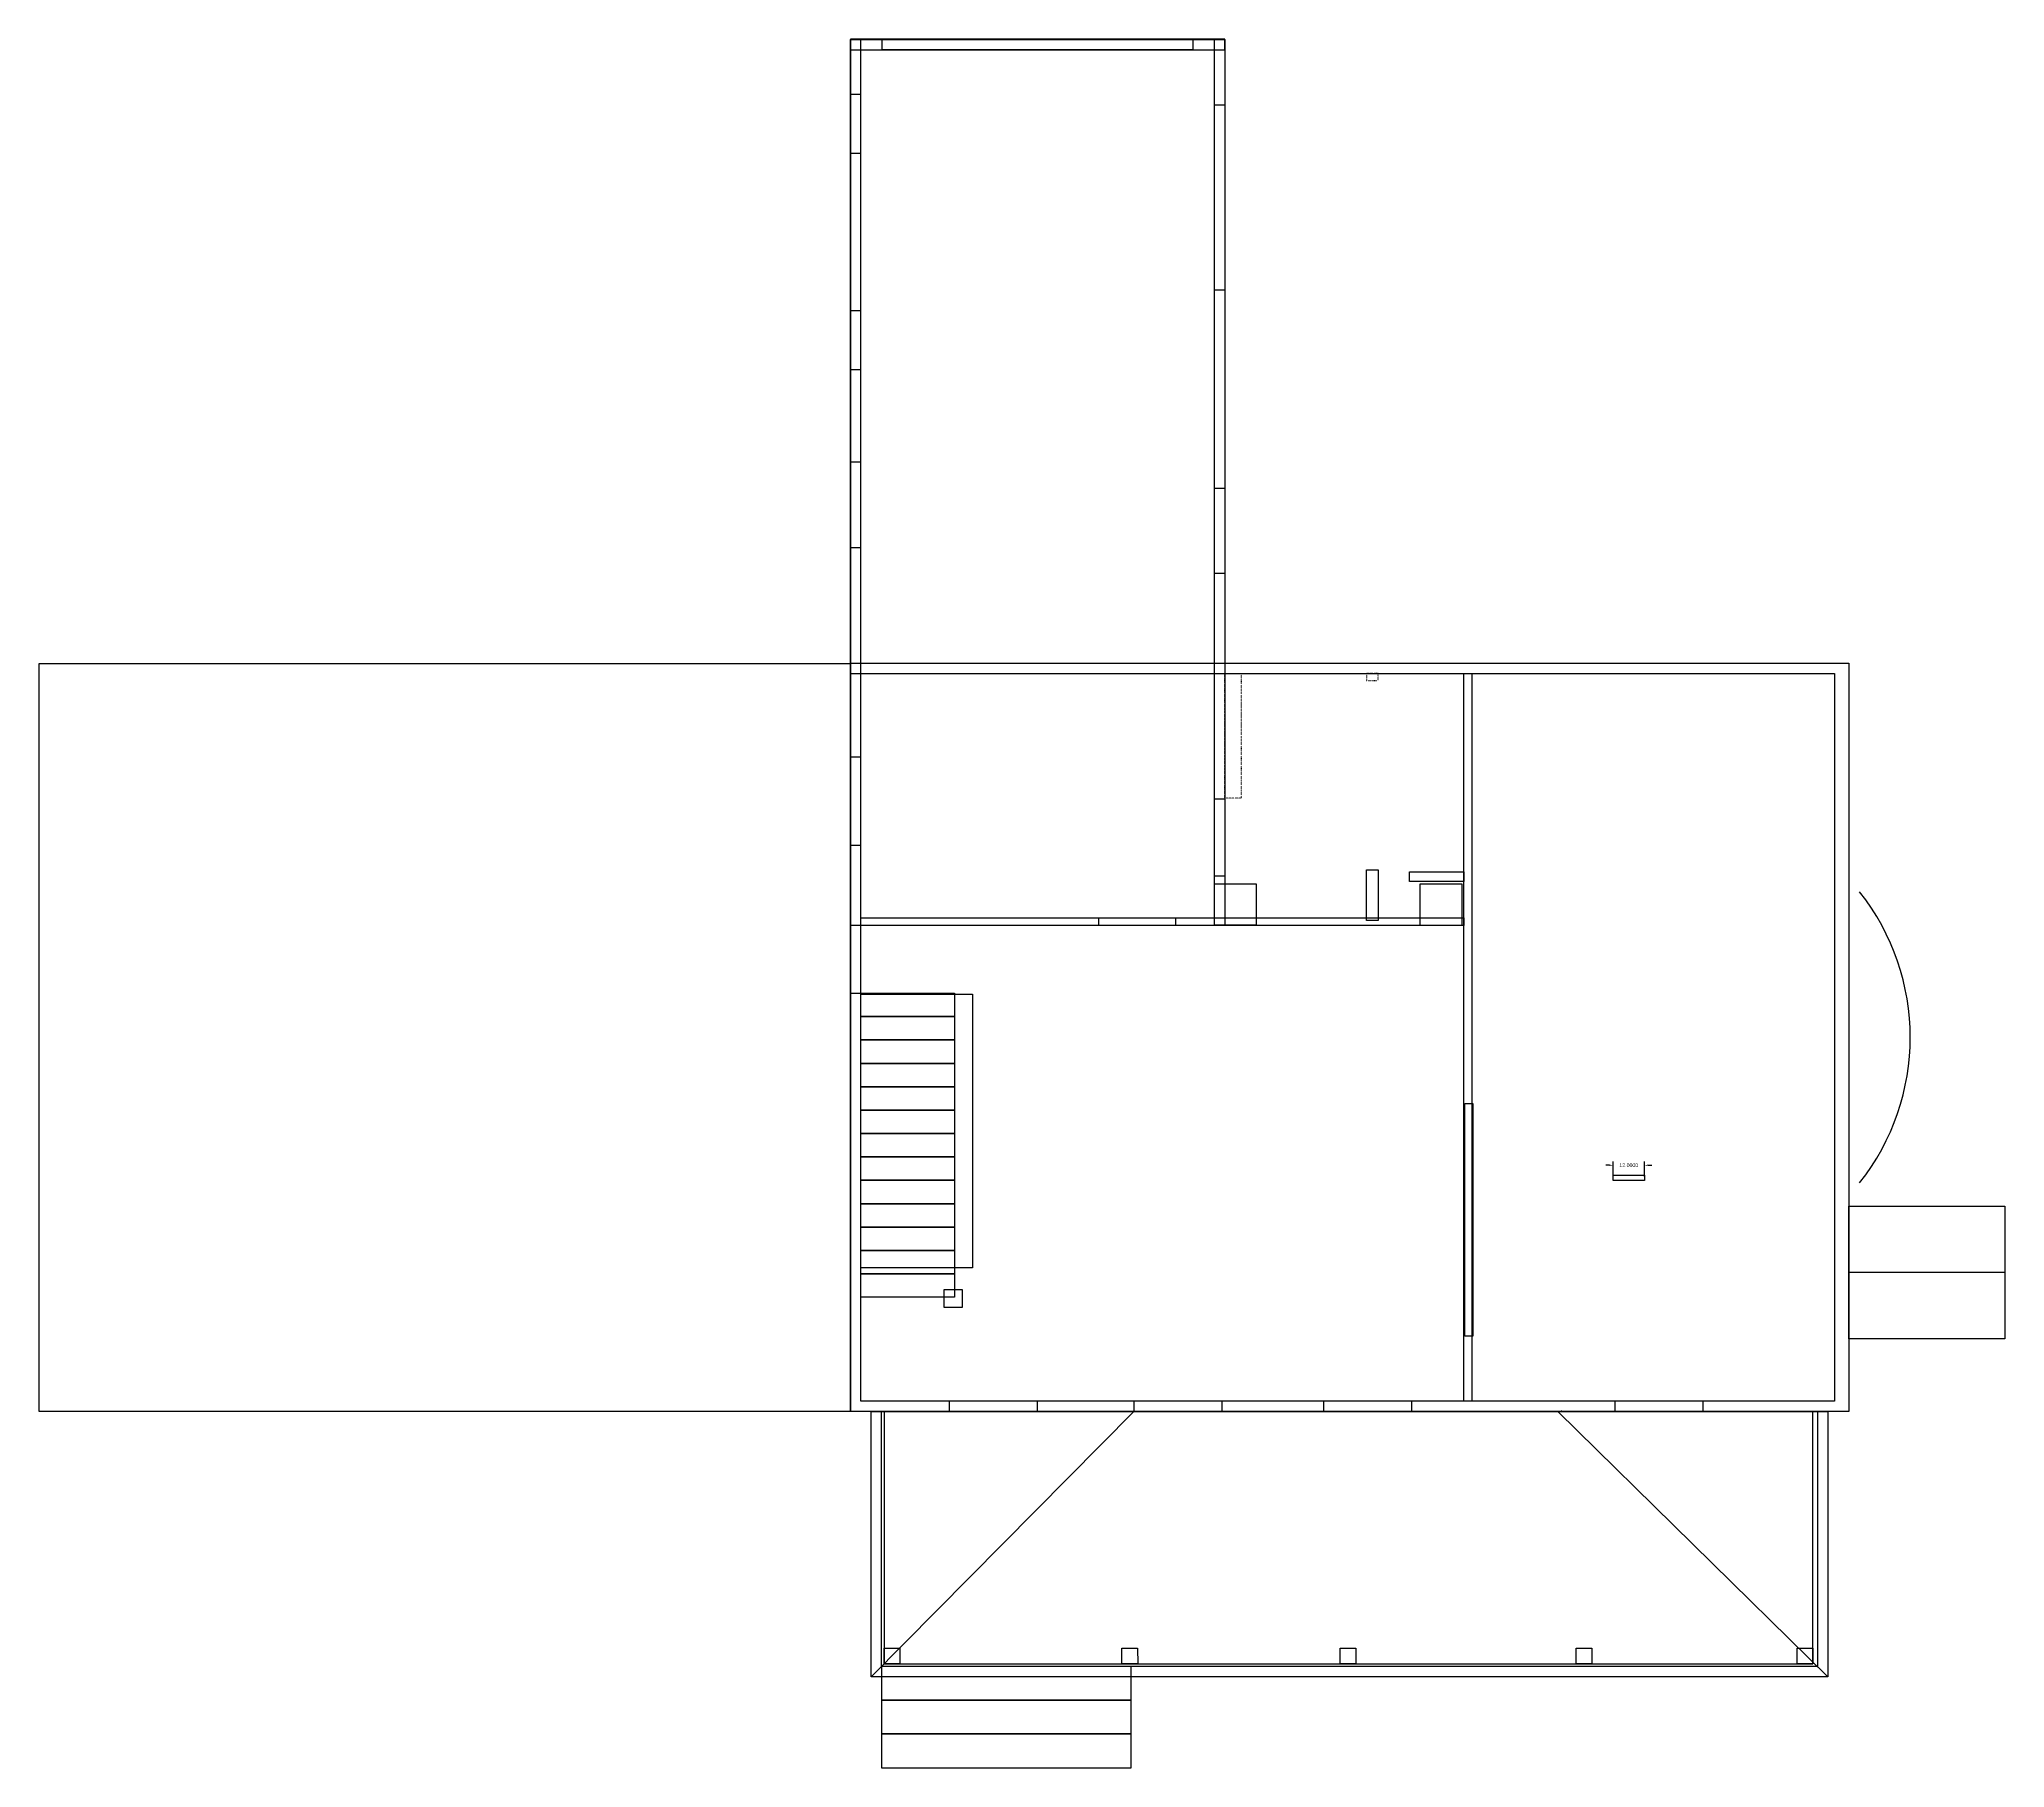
# Model space of a CAD drawing. Header units: inches. Extents: x 12 to 768, y -29 to 636.
import ezdxf

# ---------------------------------------------------------------- set-up
doc = ezdxf.new("R2010")
doc.units = ezdxf.units.IN
doc.header["$MEASUREMENT"] = 0
doc.header["$PDSIZE"] = -5
doc.linetypes.add('DIVIDE', pattern=[1.25, 0.5, -0.25, 0, -0.25, 0, -0.25])
doc.linetypes.add('DOTTED', pattern=[0.25, 0, -0.25])
for name, color, linetype in [('1flr ceiling', 5, 'Continuous'), ('1flr doors-windows', 2, 'Continuous'), ('1flr main', 7, 'Continuous'), ('Chimneys', 1, 'Continuous'), ('Exterior Walls', 4, 'Continuous')]:
    doc.layers.add(name, color=color, linetype=linetype)
doc.styles.get("Standard").update_dxf_attribs({"font": 'arial.ttf'})
doc.dimstyles.get("Standard").update_dxf_attribs({"dimscale": 8, "dimtxt": 0.18, "dimasz": 0.18, "dimexe": 0.18, "dimexo": 0.0625, "dimgap": 0.09, "dimtad": 0, "dimdec": 4, "dimzin": 0, "dimdsep": 46, "dimtxsty": 'Standard', "dimcen": 0.09, "dimadec": 0, "dimazin": 0, "dimtfac": 1, "dimtofl": 0, "dimtmove": 0, "dimatfit": 3, "dimfxl": 1, "dimtolj": 1, "dimtzin": 0, "dimarcsym": 0})

# ---------------------------------------------------------------- blocks, each defined once
blk = doc.blocks.new('*D37')
at = {"color": 0, "lineweight": -2}
for p, q in [((617.41, 198.43), (617.41, 204.23)), ((629.41, 198.43), (629.41, 204.23)), ((615.97, 202.79), (614.53, 202.79)), ((630.85, 202.79), (632.29, 202.79))]:
    blk.add_line(p, q, dxfattribs=at)
at = {"color": 0}
for points in [[(615.97, 202.55), (615.97, 203.03), (617.41, 202.79)], [(630.85, 203.03), (630.85, 202.55), (629.41, 202.79)]]:
    blk.add_solid(points, dxfattribs=at)
at = {"layer": 'Defpoints', "color": 0}
for p in [(617.41, 202.79), (617.41, 197.93), (629.41, 197.93)]:
    blk.add_point(p, dxfattribs=at)
at = {"color": 0, "insert": (623.41, 202.79), "char_height": 1.44, "attachment_point": 5}
blk.add_mtext('\\A1;12.0000', dxfattribs=at)

msp = doc.modelspace()

# ---------------------------------------------------------------- linework, layer by layer
msp.add_lwpolyline([(617.40651, 196.92773), (617.40651, 198.92773), (629.40651, 198.92773), (629.40651, 196.92773)], close=True)
at = {"layer": '1flr ceiling'}
for p, q in [((332, 6, 89), (433, 108, 122)), ((336, 108, 89), (433.76703, 108, 122)), ((337, 108, 83), (337, 11, 83)), ((700, 6, 89), (596.12003, 108, 122)), ((597.65805, 108, 122), (696, 108, 89)), ((694.25, 11, 83), (694.25, 108, 83)), ((337, 11, 83), (694.25, 11, 83)), ((337, 11), (337, 11)), ((337, 11), (337, 11)), ((337, 11), (337, 11, 88)), ((694.25, 11), (694.25, 11, 88))]:
    msp.add_line(p, q, dxfattribs=at)
at = {"layer": '1flr ceiling', "linetype": 'DOTTED'}
for p, q in [((433, 108, 122), (597.23089, 108, 122)), ((597.23089, 108, 118), (597.65805, 108.57051, 117.54018)), ((696, 108), (696, 108))]:
    msp.add_line(p, q, dxfattribs=at)
at = {"layer": '1flr ceiling'}
for points, elevation in [([(324.01071, 395.8963), (324.01071, 635.8963), (468.01071, 635.8963), (468.01071, 395.8963)], 86), ([(323.98459, 108.01826), (323.98459, 396.01826), (707.98459, 396.01826), (707.98459, 108.01826)], 99), ([(328, 163.31172), (328, 268.56172), (371, 268.56172), (371, 163.31172)], 99), ([(332, 6), (332, 108), (700, 108), (700, 6)], 89), ([(336, 10), (336, -3), (432, -3), (432, 10)], -6), ([(336, -3), (336, -16), (432, -16), (432, -3)], -12), ([(336, -16), (336, -29), (432, -29), (432, -16)], -18)]:
    msp.add_lwpolyline(points, close=True, dxfattribs=dict(at, elevation=elevation))
for points in [[(337, 11), (337, 17), (343, 17), (343, 11)], [(428.44733, 11), (428.44733, 17), (434.44733, 17), (434.5, 11)], [(512.41283, 11), (512.41283, 17), (518.41283, 17), (518.41283, 11)], [(603.14676, 11), (603.14676, 17), (609.14676, 17), (609.14676, 11)], [(688.14676, 11), (688.14676, 17), (694.14676, 17), (694.14676, 11)]]:
    msp.add_lwpolyline(points, close=True, dxfattribs=at)
at = {"layer": '1flr doors-windows'}
for points, elevation in [([(336.25, 632), (336.25, 636), (455.75, 636), (455.75, 632)], 21), ([(328, 592.25), (328, 614.75), (324, 614.75), (324, 592.25)], 21), ([(464, 539.5), (464, 610.75), (468, 610.75), (468, 539.5)], 21), ([(328, 509), (328, 531.5), (324, 531.5), (324, 509)], 21), ([(433, 112), (433, 108), (467, 108), (467, 112)], 20.5), ([(506, 112), (506, 108), (540, 108), (540, 112)], 20.5), ([(618, 112), (618, 108), (652, 108), (652, 112)], 20.5)]:
    msp.add_lwpolyline(points, close=True, dxfattribs=dict(at, elevation=elevation))
for points in [[(328, 440.5), (328, 473.25), (324, 473.25), (324, 440.5)], [(464, 430.5), (464, 463.25), (468, 463.25), (468, 430.5)], [(328, 326), (328, 359.75), (324, 359.75), (324, 326)], [(464, 314), (464, 343.75), (468, 343.75), (468, 314)], [(328, 269), (328, 295.05108), (324, 295.05108), (324, 269)], [(419.5, 295), (419.5, 298), (449, 298), (449, 295)], [(560.35758, 137), (560.35758, 226.5), (563.35758, 226.5), (563.35758, 137)], [(362, 112), (362, 108), (396, 108), (396, 112)]]:
    msp.add_lwpolyline(points, close=True, dxfattribs=at)
msp.add_arc((641.52391, 252, 30.5), 90.16026, 321.60230543, 38.39769457, dxfattribs=at)
at = {"layer": '1flr main', "color": 1, "linetype": 'DIVIDE'}
msp.add_line((328, 392), (464, 392), dxfattribs=at)
at = {"layer": '1flr main'}
for p, q in [((708, 136, -6), (708, 187, -6)), ((708, 187, -6), (768, 187, -36)), ((768, 161.5, -36), (708, 161.5, -6)), ((768, 136, -36), (708, 136, -6)), ((328, 112), (328, 112))]:
    msp.add_line(p, q, dxfattribs=at)
for points in [[(328, 392), (328, 636), (324, 636), (324, 392)], [(324, 636), (324, 632), (468, 632), (468, 636)], [(464, 295), (464, 635.88771), (468, 635.88771), (468, 295)], [(328, 112), (328, 392), (702.5, 392), (702.5, 112)], [(560, 112), (560, 392), (563, 392), (563, 112)], [(522.5, 297), (522.5, 316.5), (527, 316.5), (527, 297)], [(560, 315.63994), (560, 311.92575), (539, 311.92575), (539, 315.63994)], [(328, 295), (328, 298), (560, 298), (560, 295)], [(328, 152), (328, 269), (364, 269), (364, 152)], [(328, 152), (328, 161), (364, 161), (364, 152)], [(360, 148), (360, 155), (367, 155), (367, 148)]]:
    msp.add_lwpolyline(points, close=True, dxfattribs=at)
msp.add_lwpolyline([(702.5, 112.00952), (328, 112.00952), (328, 392.00952)], dxfattribs=at)
at = {"layer": '1flr main', "linetype": 'DOTTED'}
for points in [[(468, 343.99002), (468, 392), (474.25, 392), (474.25, 343.99002)], [(522.5, 392), (522.5, 389.26158), (527, 389.26158), (527, 392)]]:
    msp.add_lwpolyline(points, close=True, dxfattribs=at)
at = {"layer": '1flr main'}
for points, elevation in [([(328, 260), (328, 269), (364, 269), (364, 260)], 96), ([(328, 251), (328, 260), (364, 260), (364, 251)], 88), ([(328, 242), (328, 251), (364, 251), (364, 242)], 80), ([(328, 233), (328, 242), (364, 242), (364, 233)], 72), ([(328, 224), (328, 233), (364, 233), (364, 224)], 64), ([(328, 215), (328, 224), (364, 224), (364, 215)], 56), ([(328, 206), (328, 215), (364, 215), (364, 206)], 48), ([(328, 197), (328, 206), (364, 206), (364, 197)], 40), ([(328, 188), (328, 197), (364, 197), (364, 188)], 32), ([(328, 179), (328, 188), (364, 188), (364, 179)], 24), ([(708, 136), (708, 187), (768, 187), (768, 136)], -36), ([(328, 170), (328, 179), (364, 179), (364, 170)], 16), ([(328, 161), (328, 170), (364, 170), (364, 161)], 8)]:
    msp.add_lwpolyline(points, close=True, dxfattribs=dict(at, elevation=elevation))
at = {"layer": 'Chimneys', "elevation": -84}
for points in [[(464.09904, 295.11266), (464.09904, 311.11266), (480.09904, 311.11266), (480.09904, 295.11266)], [(543.18664, 295.00302), (543.18664, 311.00302), (559.18664, 311.00302), (559.18664, 295.00302)]]:
    msp.add_lwpolyline(points, close=True, dxfattribs=at)
at = {"layer": 'Exterior Walls'}
for p, q in [((324, 635.88771, 86), (324, 635.88771)), ((468, 636, 86), (468, 636)), ((324, 396, 202), (324, 396)), ((468, 395.88771, 86), (468, 395.88771)), ((708, 396, 202), (708, 396)), ((324, 108, 202), (324, 108)), ((708, 108, 202), (708, 108))]:
    msp.add_line(p, q, dxfattribs=at)
for points in [[(324, 395.88771), (324, 635.88771), (468, 635.88771), (468, 395.88771)], [(324, 108), (324, 396), (708, 396), (708, 108)], [(324, 108), (324, 396), (708, 396), (708, 108)], [(336, 10), (336, 108), (696, 108), (696, 10)]]:
    msp.add_lwpolyline(points, close=True, dxfattribs=at)
at = {"layer": 'Exterior Walls', "elevation": -26.5}
msp.add_lwpolyline([(324, 395.88771), (324, 108), (12, 108), (12, 395.88771)], close=True, dxfattribs=at)

# ---------------------------------------------------------------- dimensions: what is measured, and where the dimension line sits
dim = msp.add_linear_dim(base=(617.40651, 202.78572), p1=(629.40651, 197.92773), p2=(617.40651, 197.92773), dimstyle='Standard')
dim.commit()
dim.dimension.update_dxf_attribs({"geometry": '*D37', "text_midpoint": (623.40651, 202.78572)})

doc.saveas('drawing.dxf')
